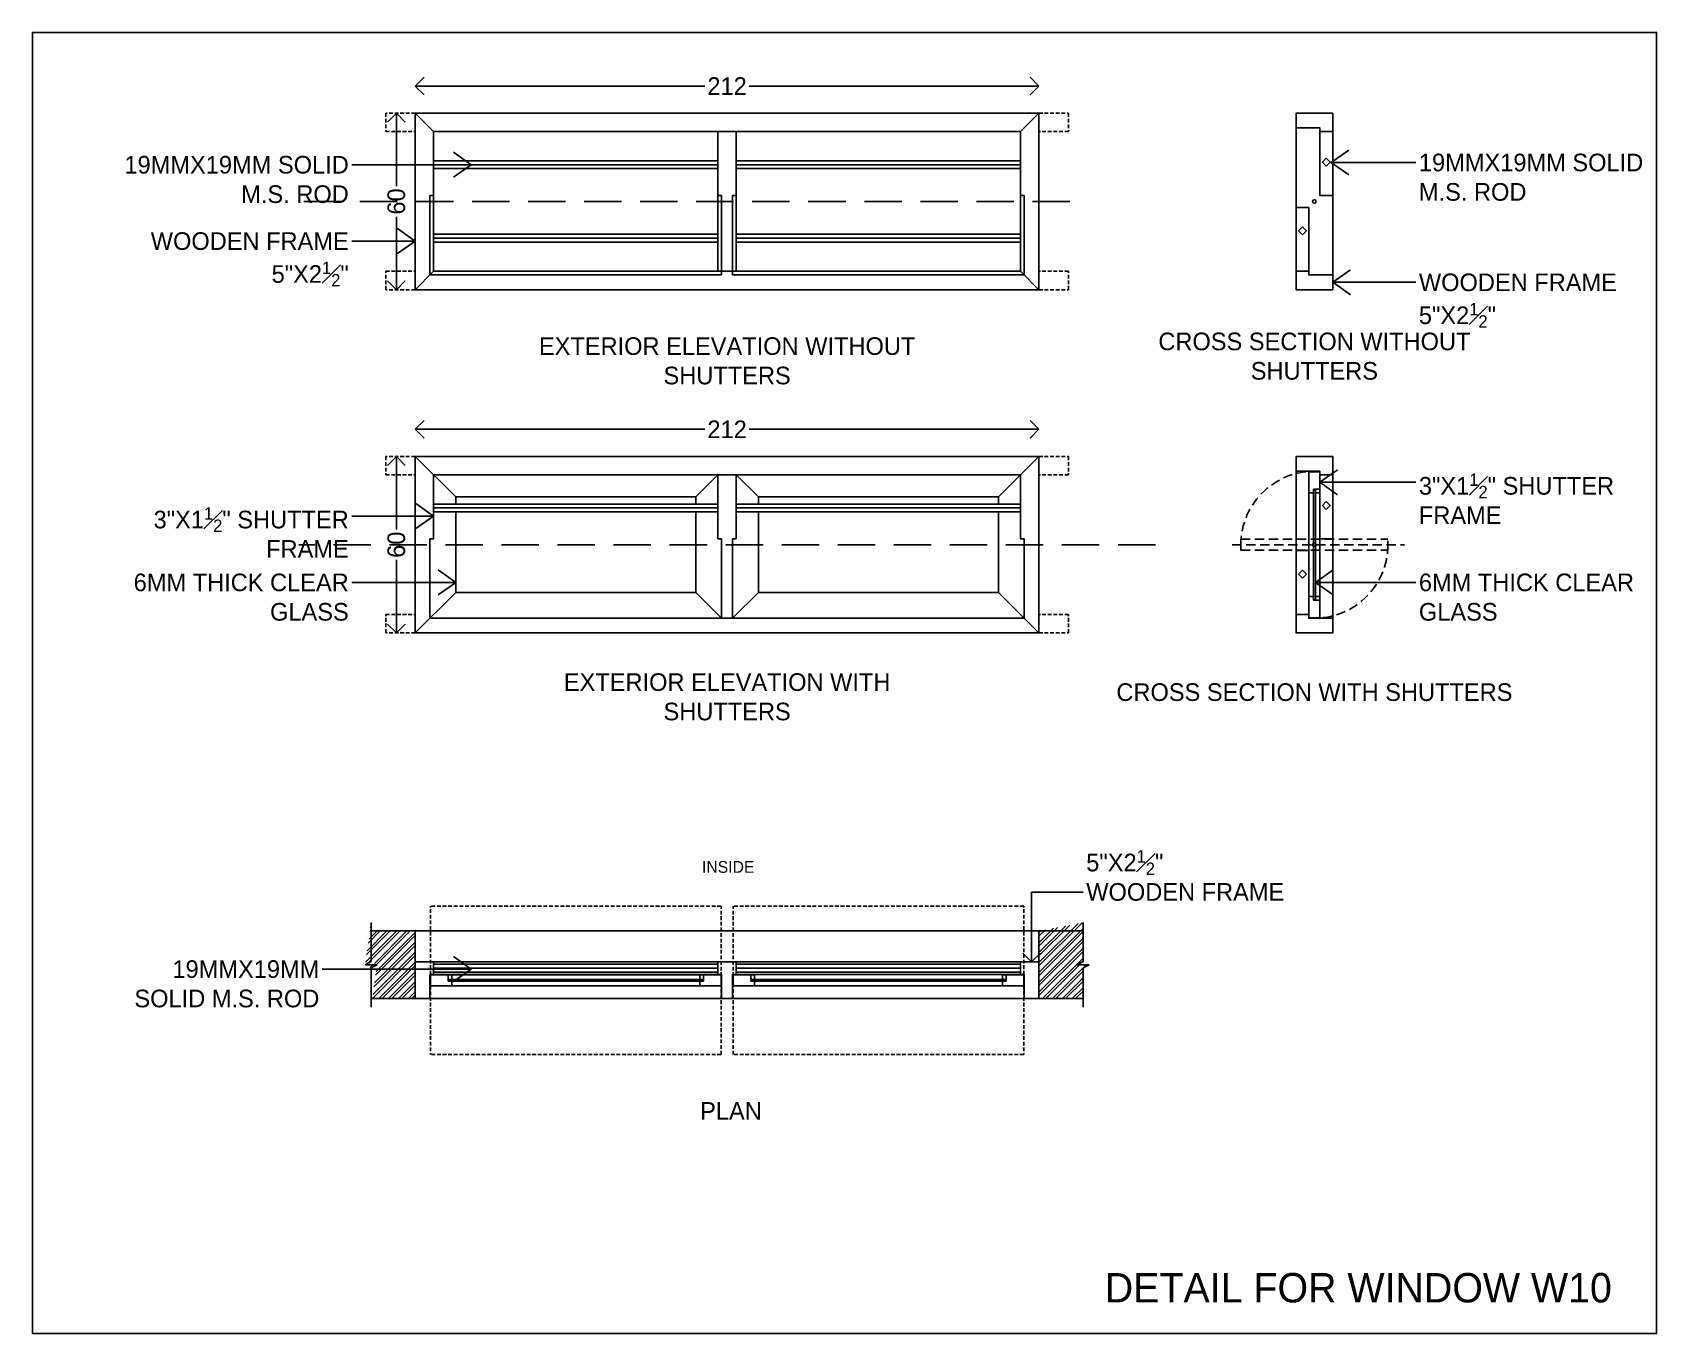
# Model space of a CAD drawing. Header units: metres. Extents: x -16 to 65907, y -5261 to 15511.
# Drawn here: x 37393 to 37945, y 9332 to 9775 of the extents above; entities that cross this region are included whole.
import ezdxf

# ---------------------------------------------------------------- set-up
doc = ezdxf.new("R2010")
doc.units = ezdxf.units.M
doc.header["$PDMODE"] = 67
doc.header["$PDSIZE"] = -5
doc.linetypes.add('DASHED', pattern=[19.05, 12.7, -6.35])
doc.layers.get('0').update_dxf_attribs({"color": 6})
for name, color, linetype in [('BC-DIMENSION', 8, 'Continuous'), ('BC-GREYCOLOR', 8, 'Continuous'), ('BC-HATCH', 8, 'Continuous'), ('BC-JOINERY', 93, 'Continuous'), ('BC-TEXT', 7, 'Continuous'), ('BC-WHITECOLOR', 7, 'Continuous')]:
    doc.layers.add(name, color=color, linetype=linetype)
doc.styles.add('BC-1IN10-2', font='FreeSans.ttf', dxfattribs={"height": 4})
doc.styles.add('BC-1IN10-3', font='FreeSans.ttf', dxfattribs={"height": 6})
doc.styles.add('BC-1IN50-1', font='FreeSans.ttf', dxfattribs={"height": 10})
doc.dimstyles.new('BC-1IN10-3', dxfattribs={"dimtxt": 6, "dimasz": 6, "dimexe": 0.18, "dimexo": 0.0625, "dimgap": 1, "dimtad": 0, "dimtoh": 1, "dimzin": 12, "dimdsep": 46, "dimtxsty": 'BC-1IN10-3', "dimblk": 'OPEN90', "dimcen": 0.09, "dimse1": 1, "dimse2": 1, "dimclrd": 256, "dimclre": 256, "dimclrt": 7, "dimadec": 0, "dimazin": 0, "dimtfac": 1, "dimtdec": 1, "dimtofl": 0, "dimtmove": 1, "dimatfit": 3, "dimldrblk": 'OPEN90', "dimfxl": 0, "dimtolj": 1, "dimtzin": 0, "dimlwd": -3, "dimarcsym": 0})
doc.dimstyles.new('BC-1IN50-1', dxfattribs={"dimtxt": 10, "dimasz": 10, "dimexe": 0.18, "dimexo": 0.0625, "dimgap": 1, "dimtad": 0, "dimdec": 1, "dimzin": 12, "dimdsep": 46, "dimtxsty": 'BC-1IN50-1', "dimblk": 'OPEN90', "dimcen": 0.09, "dimse1": 1, "dimse2": 1, "dimclrd": 8, "dimclre": 256, "dimclrt": 7, "dimadec": 0, "dimazin": 0, "dimtfac": 1, "dimtdec": 0, "dimtofl": 0, "dimtmove": 1, "dimatfit": 3, "dimfxl": 0, "dimtolj": 1, "dimtzin": 0, "dimlwd": -3, "dimarcsym": 0})

msp = doc.modelspace()

# ---------------------------------------------------------------- texts
at = {"layer": 'BC-TEXT', "color": 7, "char_height": 6, "style": 'BC-1IN10-3'}
for s, insert, width, attachment_point in [('{19MMX19MM SOLID M.S. ROD}', (37500.14, 9732.584), 88.39997, 3), ('{19MMX19MM SOLID M.S. ROD}', (37863.87, 9733.34), 88.39997, 1), ('{\\A1;WOODEN FRAME 5"X2{\\H0.7x;\\S1#2;}"}', (37500.14, 9706.618), 88.39997, 3), ('{\\A1;WOODEN FRAME 5"X2{\\H0.7x;\\S1#2;}"}', (37863.87, 9692.584), 88.39997, 1), ('{\\A1;3"X1\\H1x;{\\H0.7x;\\S1#2;}" SHUTTER FRAME}', (37863.87, 9624.571), 89.47914, 1), ('{\\A1;3"X1\\H1x;{\\H0.7x;\\S1#2;}" SHUTTER FRAME}', (37500.14, 9613.105), 89.47914, 3), ('{\\A1;\\H1x;6MM THICK CLEAR GLASS}', (37500.14, 9590.531), 73.45353, 3), ('{\\A1;\\H1x;6MM THICK CLEAR GLASS}', (37863.87, 9590.531), 73.45353, 1), ('{\\A1;5"X2{\\H0.7x;\\S1#2;}"\\PWOODEN FRAME}', (37750.804, 9479.172), 131.23406, 7), ('{19MMX19MM SOLID M.S. ROD}', (37490.14, 9459.02), 75.56234, 3)]:
    msp.add_mtext(s, dxfattribs=dict(at, insert=insert, width=width, attachment_point=attachment_point))
at = {"layer": 'BC-TEXT', "attachment_point": 5}
for s, insert, char_height, width, style in [('CROSS SECTION WITHOUT SHUTTERS', (37828.352, 9664.44), 6, 129.74264, 'BC-1IN10-3'), ('EXTERIOR ELEVATION WITHOUT SHUTTERS', (37628.742, 9662.852), 6, 129.74264, 'BC-1IN10-3'), ('EXTERIOR ELEVATION WITH SHUTTERS', (37628.742, 9548.582), 6, 129.74264, 'BC-1IN10-3'), ('CROSS SECTION WITH SHUTTERS', (37828.352, 9550.169), 6, 129.74264, 'BC-1IN10-3'), ('INSIDE', (37629.114, 9490.73), 4, 165.16731, 'BC-1IN10-2'), ('PLAN', (37630.039, 9407.765), 6, 165.16731, 'BC-1IN10-3'), ('DETAIL FOR WINDOW W10', (37843.283, 9347.576), 10, 258.49544, 'BC-1IN10-3')]:
    msp.add_mtext(s, dxfattribs=dict(at, insert=insert, char_height=char_height, width=width, style=style))

# ---------------------------------------------------------------- blocks, each defined once
blk = doc.blocks.new('_OPEN90')
at = {"color": 0, "linetype": 'ByBlock'}
for p, q in [((0, 0), (-1, 0)), ((-0.5, 0.5), (0, 0)), ((0, 0), (-0.5, -0.5))]:
    blk.add_line(p, q, dxfattribs=at)
blk = doc.blocks.new('*D854')
at = {"layer": 'BC-DIMENSION', "lineweight": -3}
for p, q in [((37528.74, 9756.34), (37621.2, 9756.34)), ((37728.74, 9756.34), (37636.28, 9756.34))]:
    blk.add_line(p, q, dxfattribs=at)
at = {"layer": 'Defpoints', "color": 0}
for p in [(37522.74, 9756.34), (37522.74, 9747.08), (37734.74, 9747.08)]:
    blk.add_point(p, dxfattribs=at)
at = {"layer": 'BC-DIMENSION', "lineweight": -3, "xscale": 6, "yscale": 6, "zscale": 6, "rotation": 180}
blk.add_blockref('_OPEN90', (37522.74, 9756.34), dxfattribs=at)
at = {"layer": 'BC-DIMENSION', "lineweight": -3, "xscale": 6, "yscale": 6, "zscale": 6}
blk.add_blockref('_OPEN90', (37734.74, 9756.34), dxfattribs=at)
at = {"layer": 'BC-DIMENSION', "color": 7, "insert": (37628.74, 9756.34), "char_height": 6, "attachment_point": 5, "style": 'BC-1IN10-3'}
blk.add_mtext('\\A1;212', dxfattribs=at)
blk = doc.blocks.new('*D855')
at = {"layer": 'BC-DIMENSION', "lineweight": -3}
for p, q in [((37516.32, 9741.08), (37516.32, 9722.28)), ((37516.32, 9693.08), (37516.32, 9711.89))]:
    blk.add_line(p, q, dxfattribs=at)
at = {"layer": 'Defpoints', "color": 0}
for p in [(37516.32, 9747.08), (37522.74, 9747.08), (37522.74, 9687.08)]:
    blk.add_point(p, dxfattribs=at)
at = {"layer": 'BC-DIMENSION', "lineweight": -3, "xscale": 6, "yscale": 6, "zscale": 6}
for p, rotation in [((37516.32, 9747.08), 90), ((37516.32, 9687.08), 270)]:
    blk.add_blockref('_OPEN90', p, dxfattribs=dict(at, rotation=rotation))
at = {"layer": 'BC-DIMENSION', "color": 7, "insert": (37516.32, 9717.08), "char_height": 6, "attachment_point": 5, "rotation": 90, "style": 'BC-1IN10-3'}
blk.add_mtext('\\A1;60', dxfattribs=at)
blk = doc.blocks.new('*D856')
at = {"layer": 'BC-DIMENSION', "lineweight": -3}
for p, q in [((37528.74, 9639.6), (37621.2, 9639.6)), ((37728.74, 9639.6), (37636.28, 9639.6))]:
    blk.add_line(p, q, dxfattribs=at)
at = {"layer": 'Defpoints', "color": 0}
for p in [(37522.74, 9639.6), (37522.74, 9630.34), (37734.74, 9630.34)]:
    blk.add_point(p, dxfattribs=at)
at = {"layer": 'BC-DIMENSION', "lineweight": -3, "xscale": 6, "yscale": 6, "zscale": 6, "rotation": 180}
blk.add_blockref('_OPEN90', (37522.74, 9639.6), dxfattribs=at)
at = {"layer": 'BC-DIMENSION', "lineweight": -3, "xscale": 6, "yscale": 6, "zscale": 6}
blk.add_blockref('_OPEN90', (37734.74, 9639.6), dxfattribs=at)
at = {"layer": 'BC-DIMENSION', "color": 7, "insert": (37628.74, 9639.6), "char_height": 6, "attachment_point": 5, "style": 'BC-1IN10-3'}
blk.add_mtext('\\A1;212', dxfattribs=at)
blk = doc.blocks.new('*D857')
at = {"layer": 'BC-DIMENSION', "lineweight": -3}
for p, q in [((37516.32, 9624.34), (37516.32, 9605.54)), ((37516.32, 9576.34), (37516.32, 9595.15))]:
    blk.add_line(p, q, dxfattribs=at)
at = {"layer": 'Defpoints', "color": 0}
for p in [(37516.32, 9630.34), (37522.74, 9630.34), (37522.74, 9570.34)]:
    blk.add_point(p, dxfattribs=at)
at = {"layer": 'BC-DIMENSION', "lineweight": -3, "xscale": 6, "yscale": 6, "zscale": 6}
for p, rotation in [((37516.32, 9630.34), 90), ((37516.32, 9570.34), 270)]:
    blk.add_blockref('_OPEN90', p, dxfattribs=dict(at, rotation=rotation))
at = {"layer": 'BC-DIMENSION', "color": 7, "insert": (37516.32, 9600.34), "char_height": 6, "attachment_point": 5, "rotation": 90, "style": 'BC-1IN10-3'}
blk.add_mtext('\\A1;60', dxfattribs=at)

# ---------------------------------------------------------------- dimensions: what is measured, and where the dimension line sits
at = {"layer": 'BC-DIMENSION'}
for base, p1, p2, picture, middle in [((37522.742, 9756.336), (37734.742, 9747.084), (37522.742, 9747.084), '*D854', (37628.742, 9756.336)), ((37522.742, 9639.595), (37734.742, 9630.343), (37522.742, 9630.343), '*D856', (37628.742, 9639.595))]:
    dim = msp.add_linear_dim(base=base, p1=p1, p2=p2, dimstyle='BC-1IN10-3', override={"dimlfac": 1}, dxfattribs=at)
    dim.commit()
    dim.dimension.update_dxf_attribs({"geometry": picture, "text_midpoint": middle})
for base, p1, p2, picture, middle in [((37516.318, 9747.084), (37522.742, 9687.084), (37522.742, 9747.084), '*D855', (37516.318, 9717.084)), ((37516.318, 9630.343), (37522.742, 9570.343), (37522.742, 9630.343), '*D857', (37516.318, 9600.343))]:
    dim = msp.add_linear_dim(base=base, p1=p1, p2=p2, angle=270, dimstyle='BC-1IN10-3', override={"dimlfac": 1}, dxfattribs=at)
    dim.commit()
    dim.dimension.update_dxf_attribs({"geometry": picture, "text_midpoint": middle})

# ---------------------------------------------------------------- hatches: boundary and pattern name
at = {"layer": 'BC-HATCH'}
h = msp.add_hatch(dxfattribs=at)
h.set_pattern_fill('ANSI32', color=256, scale=0.25, style=0)
h.set_pattern_definition([(45, (3946.7116, 779.009), (-1.68379802, 1.68379802), []), (45, (3947.8341, 779.009), (-1.68379802, 1.68379802), [])])
edge = h.paths.add_edge_path()
edge.add_line((37749.742, 9443.102), (37749.742, 9456.41))
edge.add_line((37749.742, 9456.41), (37751.763, 9457.477))
edge.add_line((37751.763, 9457.477), (37747.722, 9457.477))
edge.add_line((37747.722, 9457.477), (37749.742, 9458.544))
edge.add_line((37749.742, 9458.544), (37749.742, 9471.852))
edge.add_line((37734.742, 9468.977), (37749.742, 9468.977))
edge.add_line((37734.742, 9468.977), (37734.742, 9445.977))
edge.add_line((37734.742, 9445.977), (37749.742, 9445.977))
edge = h.paths.add_edge_path()
edge.add_line((37522.742, 9468.977), (37522.742, 9445.977))
edge.add_line((37522.742, 9468.977), (37507.742, 9468.977))
edge.add_line((37507.742, 9458.544), (37507.742, 9471.852))
edge.add_line((37505.722, 9457.477), (37507.742, 9458.544))
edge.add_line((37509.763, 9457.477), (37505.722, 9457.477))
edge.add_line((37507.742, 9456.41), (37509.763, 9457.477))
edge.add_line((37507.742, 9443.102), (37507.742, 9456.41))
edge.add_line((37522.742, 9445.977), (37507.742, 9445.977))

# ---------------------------------------------------------------- linework, layer by layer
for p, q in [((37822.102, 9747.084), (37834.602, 9747.084)), ((37822.102, 9630.343), (37834.602, 9630.343))]:
    msp.add_line(p, q)
at = {"layer": 'BC-GREYCOLOR'}
for p, q in [((37528.992, 9740.834), (37522.742, 9747.084)), ((37728.492, 9740.834), (37734.742, 9747.084)), ((37631.867, 9740.834), (37625.617, 9740.834)), ((37528.992, 9693.334), (37522.742, 9687.084)), ((37631.867, 9693.334), (37625.617, 9693.334)), ((37734.742, 9687.084), (37728.492, 9693.334)), ((37536.492, 9616.593), (37522.742, 9630.343)), ((37720.992, 9616.593), (37734.742, 9630.343)), ((37618.117, 9616.593), (37625.617, 9624.093)), ((37625.617, 9624.093), (37631.867, 9624.093)), ((37631.867, 9624.093), (37639.367, 9616.593)), ((37536.492, 9584.093), (37522.742, 9570.343)), ((37618.117, 9584.093), (37626.867, 9575.343)), ((37630.617, 9575.343), (37639.367, 9584.093)), ((37720.992, 9584.093), (37734.742, 9570.343)), ((37626.867, 9575.343), (37630.617, 9575.343))]:
    msp.add_line(p, q, dxfattribs=at)
at = {"layer": 'BC-GREYCOLOR', "linetype": 'DASHED'}
for p, q in [((37745.242, 9717.084), (37483.182, 9717.084)), ((37774.303, 9600.343), (37483.182, 9600.343))]:
    msp.add_line(p, q, dxfattribs=at)
at = {"layer": 'BC-GREYCOLOR', "linetype": 'DASHED', "ltscale": 0.25}
for p, q in [((37800.424, 9600.343), (37858.953, 9600.343)), ((37803.352, 9602.243), (37853.352, 9602.243)), ((37803.352, 9598.443), (37803.352, 9602.243)), ((37853.352, 9598.443), (37853.352, 9602.243)), ((37803.352, 9598.443), (37853.352, 9598.443))]:
    msp.add_line(p, q, dxfattribs=at)
at = {"layer": 'BC-GREYCOLOR', "linetype": 'DASHED', "ltscale": 0.1}
for p, q in [((37527.942, 9450.327), (37527.942, 9477.467)), ((37626.667, 9477.467), (37527.942, 9477.467)), ((37626.667, 9426.987), (37626.667, 9477.467)), ((37630.817, 9426.987), (37630.817, 9477.467)), ((37729.542, 9477.467), (37630.817, 9477.467)), ((37729.542, 9450.327), (37729.542, 9477.467)), ((37527.942, 9454.127), (37527.942, 9426.987)), ((37729.542, 9454.127), (37729.542, 9426.987)), ((37626.667, 9426.987), (37527.942, 9426.987)), ((37729.542, 9426.987), (37630.817, 9426.987))]:
    msp.add_line(p, q, dxfattribs=at)
for points in [[(37522.742, 9747.084), (37512.742, 9747.084), (37512.742, 9740.834), (37522.742, 9740.834)], [(37734.742, 9747.084), (37744.742, 9747.084), (37744.742, 9740.834), (37734.742, 9740.834)], [(37522.742, 9687.084), (37512.742, 9687.084), (37512.742, 9693.334), (37522.742, 9693.334)], [(37734.742, 9687.084), (37744.742, 9687.084), (37744.742, 9693.334), (37734.742, 9693.334)], [(37522.742, 9630.343), (37512.742, 9630.343), (37512.742, 9624.093), (37522.742, 9624.093)], [(37734.742, 9630.343), (37744.742, 9630.343), (37744.742, 9624.093), (37734.742, 9624.093)], [(37522.742, 9570.343), (37512.742, 9570.343), (37512.742, 9576.593), (37522.742, 9576.593)], [(37734.742, 9570.343), (37744.742, 9570.343), (37744.742, 9576.593), (37734.742, 9576.593)]]:
    msp.add_lwpolyline(points, dxfattribs=at)
at = {"layer": 'BC-GREYCOLOR', "linetype": 'DASHED', "ltscale": 0.25}
for start, end in [(85.64132, 180), (265.64132, 0)]:
    msp.add_arc((37828.352, 9600.343), 25, start, end, dxfattribs=at)
at = {"layer": 'BC-JOINERY'}
for p, q in [((37828.077, 9619.221), (37828.677, 9619.221)), ((37828.077, 9617.971), (37828.077, 9619.221)), ((37828.677, 9619.221), (37830.252, 9619.221)), ((37828.677, 9617.971), (37828.677, 9619.221)), ((37828.677, 9581.716), (37828.077, 9581.716)), ((37828.077, 9581.466), (37828.677, 9581.466)), ((37828.677, 9581.466), (37830.252, 9581.466)), ((37533.892, 9452.452), (37533.892, 9454.027)), ((37533.892, 9451.852), (37533.892, 9452.452)), ((37535.142, 9452.452), (37533.892, 9452.452)), ((37535.142, 9451.852), (37533.892, 9451.852)), ((37620.467, 9452.452), (37620.467, 9451.852)), ((37620.717, 9452.452), (37620.717, 9454.027)), ((37620.717, 9451.852), (37620.717, 9452.452)), ((37636.767, 9452.452), (37636.767, 9454.027)), ((37636.767, 9451.852), (37636.767, 9452.452)), ((37638.017, 9452.452), (37636.767, 9452.452)), ((37638.017, 9451.852), (37636.767, 9451.852)), ((37723.342, 9452.452), (37723.342, 9451.852)), ((37723.592, 9452.452), (37723.592, 9454.027)), ((37723.592, 9451.852), (37723.592, 9452.452))]:
    msp.add_line(p, q, dxfattribs=at)
for points in [[(37834.602, 9740.834), (37830.252, 9740.834), (37830.252, 9742.084), (37822.102, 9742.084), (37822.102, 9747.084), (37834.602, 9747.084)], [(37822.102, 9693.334), (37826.452, 9693.334), (37826.452, 9692.084), (37834.602, 9692.084), (37834.602, 9687.084), (37822.102, 9687.084)], [(37834.602, 9624.093), (37830.252, 9624.093), (37830.252, 9625.343), (37822.102, 9625.343), (37822.102, 9630.343), (37834.602, 9630.343)], [(37822.102, 9576.593), (37826.452, 9576.593), (37826.452, 9575.343), (37834.602, 9575.343), (37834.602, 9570.343), (37822.102, 9570.343)], [(37528.992, 9458.477), (37528.992, 9454.127), (37527.742, 9454.127), (37527.742, 9445.977), (37522.742, 9445.977), (37522.742, 9458.477)], [(37626.867, 9445.977), (37626.867, 9454.127), (37625.617, 9454.127), (37625.617, 9458.477), (37631.867, 9458.477), (37631.867, 9454.127), (37630.617, 9454.127), (37630.617, 9445.977), (37626.867, 9445.977)], [(37728.492, 9458.477), (37728.492, 9454.127), (37729.742, 9454.127), (37729.742, 9445.977), (37734.742, 9445.977), (37734.742, 9458.477)]]:
    msp.add_lwpolyline(points, close=True, dxfattribs=at)
for points in [[(37828.677, 9617.971), (37830.252, 9617.971), (37830.252, 9625.171), (37826.502, 9625.171), (37826.502, 9617.971), (37828.077, 9617.971)], [(37828.677, 9582.716), (37830.252, 9582.716), (37830.252, 9575.516), (37826.502, 9575.516), (37826.502, 9582.716), (37828.077, 9582.716)], [(37535.142, 9452.452), (37535.142, 9454.027), (37527.942, 9454.027), (37527.942, 9450.277), (37535.142, 9450.277), (37535.142, 9451.852)], [(37619.467, 9452.452), (37619.467, 9454.027), (37626.667, 9454.027), (37626.667, 9450.277), (37619.467, 9450.277), (37619.467, 9451.852)], [(37638.017, 9452.452), (37638.017, 9454.027), (37630.817, 9454.027), (37630.817, 9450.277), (37638.017, 9450.277), (37638.017, 9451.852)], [(37722.342, 9452.452), (37722.342, 9454.027), (37729.542, 9454.027), (37729.542, 9450.277), (37722.342, 9450.277), (37722.342, 9451.852)]]:
    msp.add_lwpolyline(points, dxfattribs=at)
at = {"layer": 'BC-WHITECOLOR'}
for p, q in [((37528.992, 9740.834), (37625.617, 9740.834)), ((37528.992, 9719.084), (37528.992, 9740.834)), ((37625.617, 9719.084), (37625.617, 9740.834)), ((37631.867, 9719.084), (37631.867, 9740.834)), ((37728.492, 9740.834), (37631.867, 9740.834)), ((37822.102, 9693.334), (37822.102, 9742.084)), ((37830.252, 9740.834), (37830.252, 9719.084)), ((37834.602, 9740.834), (37834.602, 9692.084)), ((37625.617, 9730.928), (37528.992, 9730.928)), ((37625.617, 9729.584), (37528.992, 9729.584)), ((37625.617, 9728.241), (37528.992, 9728.241)), ((37728.492, 9730.928), (37631.867, 9730.928)), ((37728.492, 9729.584), (37631.867, 9729.584)), ((37728.492, 9728.241), (37631.867, 9728.241)), ((37527.742, 9692.084), (37527.742, 9719.084)), ((37527.742, 9719.084), (37528.992, 9719.084)), ((37528.992, 9693.334), (37528.992, 9719.084)), ((37626.867, 9719.084), (37625.617, 9719.084)), ((37625.617, 9719.084), (37625.617, 9693.334)), ((37626.867, 9719.084), (37626.867, 9692.084)), ((37630.617, 9719.084), (37631.867, 9719.084)), ((37631.867, 9719.084), (37631.867, 9693.334)), ((37728.492, 9693.334), (37728.492, 9719.084)), ((37834.602, 9719.084), (37830.252, 9719.084)), ((37822.102, 9715.084), (37826.452, 9715.084)), ((37826.452, 9693.334), (37826.452, 9715.084)), ((37625.617, 9705.928), (37528.992, 9705.928)), ((37625.617, 9704.584), (37528.992, 9704.584)), ((37728.492, 9705.928), (37631.867, 9705.928)), ((37728.492, 9704.584), (37631.867, 9704.584)), ((37625.617, 9703.241), (37528.992, 9703.241)), ((37728.492, 9703.241), (37631.867, 9703.241)), ((37625.617, 9693.334), (37528.992, 9693.334)), ((37631.867, 9693.334), (37728.492, 9693.334)), ((37626.867, 9692.084), (37527.742, 9692.084)), ((37528.992, 9624.093), (37625.617, 9624.093)), ((37625.617, 9602.343), (37625.617, 9624.093)), ((37631.867, 9602.343), (37631.867, 9624.093)), ((37728.492, 9624.093), (37631.867, 9624.093)), ((37822.102, 9576.593), (37822.102, 9625.343)), ((37830.252, 9624.093), (37830.252, 9602.343)), ((37834.602, 9624.093), (37834.602, 9575.343)), ((37826.502, 9582.716), (37826.502, 9617.971)), ((37828.677, 9618.971), (37828.077, 9618.971)), ((37828.077, 9617.971), (37828.077, 9581.466)), ((37828.677, 9617.971), (37828.677, 9581.466)), ((37625.617, 9614.187), (37528.992, 9614.187)), ((37625.617, 9612.843), (37528.992, 9612.843)), ((37625.617, 9611.5), (37528.992, 9611.5)), ((37728.492, 9614.187), (37631.867, 9614.187)), ((37728.492, 9612.843), (37631.867, 9612.843)), ((37728.492, 9611.5), (37631.867, 9611.5)), ((37830.252, 9614.157), (37830.252, 9582.716)), ((37626.867, 9602.343), (37625.617, 9602.343)), ((37630.617, 9602.343), (37631.867, 9602.343)), ((37834.602, 9602.343), (37830.252, 9602.343)), ((37822.102, 9598.343), (37826.452, 9598.343)), ((37826.452, 9576.593), (37826.452, 9598.343)), ((37507.742, 9458.544), (37507.742, 9471.852)), ((37522.742, 9468.977), (37507.742, 9468.977)), ((37522.742, 9468.977), (37522.742, 9445.977)), ((37734.742, 9468.977), (37522.742, 9468.977)), ((37734.742, 9468.977), (37734.742, 9445.977)), ((37734.742, 9468.977), (37749.742, 9468.977)), ((37749.742, 9458.544), (37749.742, 9471.852)), ((37505.722, 9457.477), (37507.742, 9458.544)), ((37509.763, 9457.477), (37505.722, 9457.477)), ((37507.742, 9456.41), (37509.763, 9457.477)), ((37507.742, 9443.102), (37507.742, 9456.41)), ((37625.617, 9458.477), (37528.992, 9458.477)), ((37625.617, 9457.645), (37528.992, 9457.645)), ((37625.617, 9456.302), (37528.992, 9456.302)), ((37728.492, 9458.477), (37631.867, 9458.477)), ((37728.492, 9457.645), (37631.867, 9457.645)), ((37728.492, 9456.302), (37631.867, 9456.302)), ((37747.722, 9457.477), (37749.742, 9458.544)), ((37751.763, 9457.477), (37747.722, 9457.477)), ((37749.742, 9456.41), (37751.763, 9457.477)), ((37749.742, 9443.102), (37749.742, 9456.41)), ((37625.617, 9454.958), (37528.992, 9454.958)), ((37528.992, 9454.127), (37625.617, 9454.127)), ((37529.02, 9454.027), (37550.77, 9454.027)), ((37534.142, 9452.452), (37534.142, 9451.852)), ((37535.142, 9452.452), (37620.717, 9452.452)), ((37535.142, 9451.852), (37620.717, 9451.852)), ((37619.467, 9450.277), (37535.142, 9450.277)), ((37538.956, 9454.027), (37619.467, 9454.027)), ((37728.492, 9454.958), (37631.867, 9454.958)), ((37631.867, 9454.127), (37728.492, 9454.127)), ((37637.017, 9452.452), (37637.017, 9451.852)), ((37638.017, 9452.452), (37723.592, 9452.452)), ((37638.017, 9451.852), (37723.592, 9451.852)), ((37722.342, 9450.277), (37638.017, 9450.277)), ((37522.742, 9445.977), (37507.742, 9445.977)), ((37729.742, 9445.977), (37527.742, 9445.977)), ((37734.742, 9445.977), (37749.742, 9445.977))]:
    msp.add_line(p, q, dxfattribs=at)
for points in [[(37734.742, 9747.084), (37734.742, 9687.084), (37522.742, 9687.084), (37522.742, 9747.084)], [(37832.402, 9729.074), (37833.745, 9730.418), (37832.402, 9731.761), (37831.058, 9730.418)], [(37824.277, 9705.741), (37825.62, 9707.084), (37824.277, 9708.428), (37822.933, 9707.084)], [(37734.742, 9630.343), (37734.742, 9570.343), (37522.742, 9570.343), (37522.742, 9630.343)], [(37832.402, 9612.333), (37833.745, 9613.677), (37832.402, 9615.02), (37831.058, 9613.677)], [(37824.277, 9589), (37825.62, 9590.343), (37824.277, 9591.687), (37822.933, 9590.343)]]:
    msp.add_lwpolyline(points, close=True, dxfattribs=at)
for points in [[(37630.617, 9719.084), (37630.617, 9692.084), (37729.742, 9692.084), (37729.742, 9719.084), (37728.492, 9719.084), (37728.492, 9740.834)], [(37626.867, 9602.343), (37626.867, 9575.343), (37527.742, 9575.343), (37527.742, 9602.343), (37528.992, 9602.343), (37528.992, 9624.093)], [(37630.617, 9602.343), (37630.617, 9575.343), (37729.742, 9575.343), (37729.742, 9602.343), (37728.492, 9602.343), (37728.492, 9624.093)], [(37536.492, 9614.187), (37536.492, 9616.593), (37618.117, 9616.593), (37618.117, 9614.187)], [(37720.992, 9614.187), (37720.992, 9616.593), (37639.367, 9616.593), (37639.367, 9614.187)], [(37618.117, 9611.5), (37618.117, 9584.093), (37536.492, 9584.093), (37536.492, 9611.5)], [(37639.367, 9611.5), (37639.367, 9584.093), (37720.992, 9584.093), (37720.992, 9611.5)]]:
    msp.add_lwpolyline(points, dxfattribs=at)
for centre in [(37828.352, 9717.084), (37828.352, 9600.343)]:
    msp.add_circle(centre, 0.6, dxfattribs=at)
at = {"layer": 'Defpoints'}
msp.add_lwpolyline([(37392.638, 9332.065), (37392.638, 9774.565), (37944.638, 9774.565), (37944.638, 9332.065)], close=True, dxfattribs=at)

msp.set_redraw_order([(e.dxf.handle, doc.entitydb.next_handle()) for e in msp.query("TEXT MTEXT ATTDEF DIMENSION ARC_DIMENSION")])  # texts and dimensions are drawn at this point

# ---------------------------------------------------------------- leaders
at = {"layer": 'BC-TEXT', "annotation_type": 0, "has_hookline": 1}
for points, dimstyle, override, hookline_direction, text_width in [([(37541.743, 9729.584), (37501.14, 9729.584)], 'BC-1IN50-1', {"dimtxt": 6, "dimasz": 6, "dimtad": 0, "dimtoh": 1, "dimdec": 2, "dimtxsty": 'BC-1IN10-3', "dimclrd": 256, "dimtdec": 1, "dimldrblk": 'OPEN90'}, 1, 77.062), ([(37834.104, 9730.34), (37862.87, 9730.34)], 'BC-1IN50-1', {"dimtxt": 6, "dimasz": 6, "dimtad": 0, "dimtoh": 1, "dimdec": 2, "dimtxsty": 'BC-1IN10-3', "dimclrd": 256, "dimtdec": 1, "dimldrblk": 'OPEN90'}, 0, 77.062), ([(37522.742, 9703.618), (37501.14, 9703.618)], 'BC-1IN50-1', {"dimtxt": 6, "dimasz": 6, "dimtad": 0, "dimtoh": 1, "dimdec": 2, "dimtxsty": 'BC-1IN10-3', "dimclrd": 256, "dimtdec": 1, "dimldrblk": 'OPEN90'}, 1, 67.687), ([(37834.602, 9689.584), (37862.87, 9689.584)], 'BC-1IN50-1', {"dimtxt": 6, "dimasz": 6, "dimtad": 0, "dimtoh": 1, "dimdec": 2, "dimtxsty": 'BC-1IN10-3', "dimclrd": 256, "dimtdec": 1, "dimldrblk": 'OPEN90'}, 0, 67.687), ([(37830.252, 9621.571), (37862.87, 9621.571)], 'BC-1IN50-1', {"dimtxt": 6, "dimasz": 6, "dimtad": 0, "dimtoh": 1, "dimdec": 2, "dimtxsty": 'BC-1IN10-3', "dimclrd": 256, "dimtdec": 1, "dimldrblk": 'OPEN90'}, 0, 66.099), ([(37528.992, 9610.105), (37501.14, 9610.105)], 'BC-1IN50-1', {"dimtxt": 6, "dimasz": 6, "dimtad": 0, "dimtoh": 1, "dimdec": 2, "dimtxsty": 'BC-1IN10-3', "dimclrd": 256, "dimtdec": 1, "dimldrblk": 'OPEN90'}, 1, 66.099), ([(37536.492, 9587.531), (37501.14, 9587.531)], 'BC-1IN50-1', {"dimtxt": 6, "dimasz": 6, "dimtad": 0, "dimtoh": 1, "dimdec": 2, "dimtxsty": 'BC-1IN10-3', "dimclrd": 256, "dimtdec": 1, "dimldrblk": 'OPEN90'}, 1, 55.737), ([(37828.677, 9587.531), (37862.87, 9587.531)], 'BC-1IN50-1', {"dimtxt": 6, "dimasz": 6, "dimtad": 0, "dimtoh": 1, "dimdec": 2, "dimtxsty": 'BC-1IN10-3', "dimclrd": 256, "dimtdec": 1, "dimldrblk": 'OPEN90'}, 0, 55.737), ([(37732.242, 9458.477), (37732.242, 9482.172), (37749.804, 9482.172)], 'BC-1IN10-3', {"dimtad": 0}, 0, 67.687), ([(37541.743, 9456.02), (37491.14, 9456.02)], 'BC-1IN50-1', {"dimtxt": 6, "dimasz": 6, "dimtad": 0, "dimtoh": 1, "dimdec": 2, "dimtxsty": 'BC-1IN10-3', "dimclrd": 256, "dimtdec": 1, "dimldrblk": 'OPEN90'}, 1, 62.601)]:
    msp.add_leader(points, dimstyle=dimstyle, override=override, dxfattribs=dict(at, hookline_direction=hookline_direction, text_width=text_width))

doc.saveas('drawing.dxf')
